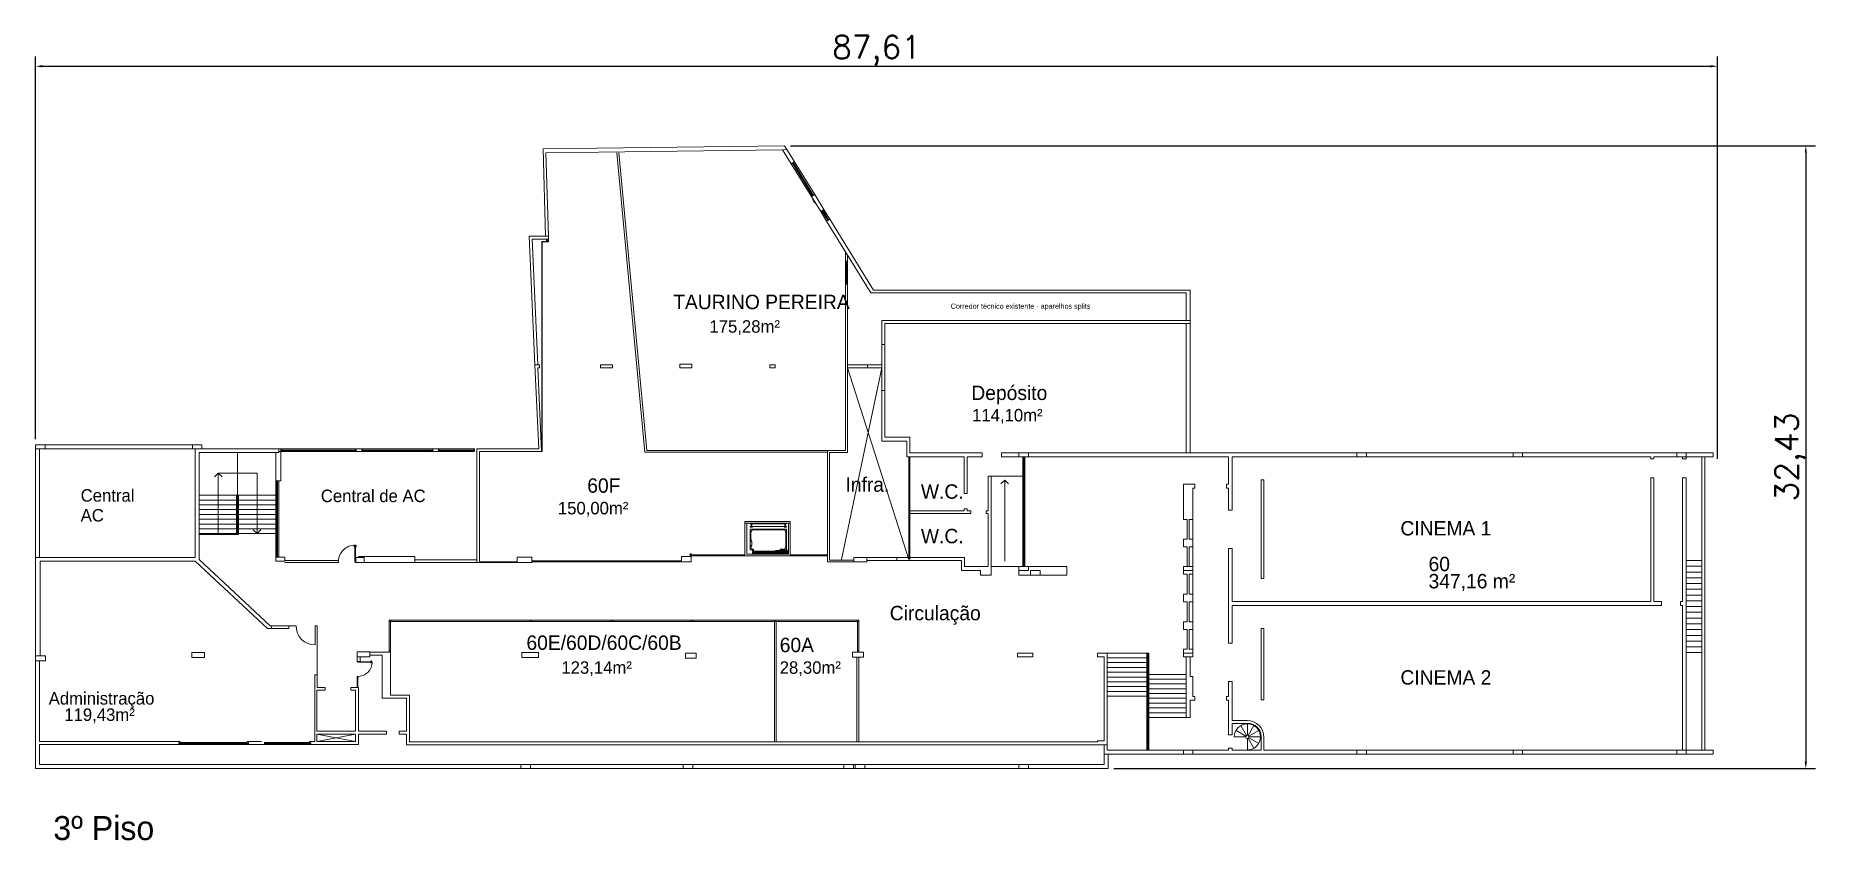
# Model space of a CAD drawing. Header units: metres. Extents: x 3139 to 3231.7, y 1756.4 to 1798.3.
import ezdxf

# ---------------------------------------------------------------- set-up
doc = ezdxf.new("R2010")
doc.units = ezdxf.units.M
for name, color, linetype in [('Aberturas', 7, 'Continuous'), ('PAREDES', 7, 'Continuous'), ('VAGAS', 253, 'Continuous')]:
    doc.layers.add(name, color=color, linetype=linetype)
doc.styles.add('PADRAO MK', font='')
doc.styles.add('ROMANS', font='romans', dxfattribs={"height": 0.16})
doc.styles.get("Standard").update_dxf_attribs({"font": 'arial.ttf'})
doc.styles.get('PADRAO MK').set_extended_font_data('AvantGarde Bk BT')
doc.dimstyles.new('Cota', dxfattribs={"dimtxt": 0.07, "dimasz": 0.08, "dimexe": 0.04, "dimexo": 0.04, "dimgap": 0.02, "dimtad": 1, "dimtxsty": 'Standard', "dimcen": 2.5, "dimclrd": 252, "dimclre": 252, "dimadec": 0, "dimazin": 0, "dimtfac": 1, "dimtmove": 0, "dimatfit": 3, "dimfxl": 1, "dimarcsym": 0})

msp = doc.modelspace()

# ---------------------------------------------------------------- texts
at = {"layer": 'PAREDES', "color": 253, "lineweight": 0, "style": 'PADRAO MK'}
for s, height, p in [('TAURINO PEREIRA', 0.75, (3172.208, 1784.067)), ('Corredor técnico existente - aparelhos splits', 0.27, (3186.666, 1784.084)), ('175,28m²', 0.65, (3174.098, 1782.84)), ('Depósito', 0.75, (3187.738, 1779.333)), ('114,10m²', 0.65, (3187.779, 1778.217)), ('Central ', 0.65, (3141.345, 1774.038)), ('Central de AC', 0.65, (3153.856, 1774.015)), ('60F', 0.75, (3167.732, 1774.503)), ('Infra.', 0.75, (3181.181, 1774.553)), ('W.C.', 0.75, (3185.111, 1774.19)), ('AC', 0.65, (3141.345, 1773.003)), ('150,00m²', 0.65, (3166.202, 1773.375)), ('W.C.', 0.75, (3185.111, 1771.871)), ('CINEMA 1', 0.75, (3210.089, 1772.277)), ('60', 0.75, (3211.554, 1770.416)), ('347,16 m²', 0.75, (3211.554, 1769.522)), ('Circulação', 0.75, (3183.49, 1767.859)), ('60E/60D/60C/60B', 0.75, (3164.564, 1766.317)), ('60A', 0.75, (3177.757, 1766.198)), ('123,14m²', 0.65, (3166.384, 1765.071)), ('28,30m²', 0.65, (3177.757, 1765.071)), ('CINEMA 2', 0.75, (3210.089, 1764.507)), ('Administração', 0.65, (3139.679, 1763.467)), ('119,43m²', 0.65, (3140.492, 1762.616)), ('3º Piso', 1.25, (3139.921, 1756.41))]:
    msp.add_text(s, height=height, dxfattribs=at).set_placement(p)

# ---------------------------------------------------------------- blocks, each defined once
blk = doc.blocks.new('*D8')
at = {"layer": 'DEFPOINTS', "color": 0, "transparency": 16777216}
for p in [(3226.606, 1796.718), (3138.997, 1776.993), (3226.606, 1775.974)]:
    blk.add_point(p, dxfattribs=at)
at = {"layer": 'VAGAS', "color": 1, "lineweight": -2, "transparency": 16777216}
for p, q in [((3138.997, 1777.293), (3138.997, 1797.218)), ((3139.347, 1796.718), (3226.256, 1796.718)), ((3226.606, 1776.274), (3226.606, 1797.218))]:
    blk.add_line(p, q, dxfattribs=at)
at = {"layer": 'VAGAS', "color": 1, "transparency": 16777216}
for points in [[(3139.347, 1796.777), (3139.347, 1796.66), (3138.997, 1796.718)], [(3226.256, 1796.777), (3226.256, 1796.66), (3226.606, 1796.718)]]:
    blk.add_solid(points, dxfattribs=at)
at = {"layer": 'VAGAS', "color": 7, "transparency": 16777216, "insert": (3182.801, 1797.533), "char_height": 0.16, "attachment_point": 5, "style": 'ROMANS'}
blk.add_mtext('{\\H7.5x;87,61}', dxfattribs=at)
blk = doc.blocks.new('_ArchTick')
at = {"color": 0, "linetype": 'ByBlock', "const_width": 0.15}
blk.add_lwpolyline([(-0.5, -0.5), (0.5, 0.5)], dxfattribs=at)
blk = doc.blocks.new('*D9')
at = {"layer": 'DEFPOINTS', "color": 0, "transparency": 16777216}
for p in [(3178.013, 1792.577), (3194.861, 1760.143), (3231.205, 1760.143)]:
    blk.add_point(p, dxfattribs=at)
at = {"layer": 'VAGAS', "color": 1, "lineweight": -2, "transparency": 16777216}
for p, q in [((3178.313, 1792.577), (3231.705, 1792.577)), ((3231.205, 1792.227), (3231.205, 1760.493)), ((3195.161, 1760.143), (3231.705, 1760.143))]:
    blk.add_line(p, q, dxfattribs=at)
at = {"layer": 'VAGAS', "color": 1, "transparency": 16777216}
for points in [[(3231.146, 1792.227), (3231.263, 1792.227), (3231.205, 1792.577)], [(3231.146, 1760.493), (3231.263, 1760.493), (3231.205, 1760.143)]]:
    blk.add_solid(points, dxfattribs=at)
at = {"layer": 'VAGAS', "color": 7, "transparency": 16777216, "insert": (3230.391, 1776.36), "char_height": 0.16, "attachment_point": 5, "rotation": 90, "style": 'ROMANS'}
blk.add_mtext('{\\H7.5x;32,43}', dxfattribs=at)
blk = doc.blocks.new('_Open90')
at = {"color": 0, "linetype": 'ByBlock', "lineweight": -2}
for p, q in [((0, 0), (-1, 0)), ((-0.5, 0.5), (0, 0)), ((0, 0), (-0.5, -0.5))]:
    blk.add_line(p, q, dxfattribs=at)
blk = doc.blocks.new('A$C0F515F80')
at = {"layer": 'Aberturas', "color": 8, "linetype": 'Continuous', "ltscale": 0.6}
for p, q in [((0.01, 0.07), (0.01, 0)), ((0.01, 0.07), (0.02, 0.07)), ((0.01, 0), (0.02, 0)), ((0.02, 0.07), (0.02, 0)), ((0.03, 0.05), (0.04, 0.05)), ((0.03, 0.02), (0.04, 0.02)), ((0.04, 0.06), (0.04, 0.01)), ((0.08, 0.06), (0.08, 0.01)), ((0.09, 0.05), (0.08, 0.05)), ((0.09, 0.02), (0.08, 0.02)), ((0.11, 0.07), (0.11, 0)), ((0.11, 0.07), (0.11, 0)), ((0.11, 0.07), (0.11, 0.07)), ((0.11, 0), (0.11, 0))]:
    blk.add_line(p, q, dxfattribs=at)
at = {"layer": 'Aberturas', "color": 8, "linetype": 'Continuous'}
for p, q in [((0.04, 0.06), (0.05, 0.06)), ((0.04, 0.01), (0.05, 0.01)), ((0.08, 0.06), (0.08, 0.06)), ((0.08, 0.01), (0.08, 0.01))]:
    blk.add_line(p, q, dxfattribs=at)
at = {"layer": 'Aberturas', "color": 8, "linetype": 'Continuous', "ltscale": 0.6}
for centre, radius, start, end in [((0.07, 0.03), 0.069, 150.261, 209.739), ((-0.01, 0.03), 0.0426, 306.1394, 53.8606), ((0.13, 0.03), 0.0426, 126.1394, 233.8606), ((0.05, 0.03), 0.069, 330.261, 29.739)]:
    blk.add_arc(centre, radius, start, end, dxfattribs=at)

# ---------------------------------------------------------------- dimensions: what is measured, and where the dimension line sits
at = {"layer": 'VAGAS', "color": 253}
dim = msp.add_linear_dim(base=(3226.606, 1796.718), p1=(3138.997, 1776.993), p2=(3226.606, 1775.974), text='{\\H7.5x;<>}', dimstyle='Cota', override={"dimtxt": 0.63, "dimasz": 0.35, "dimexe": 0.5, "dimexo": 0.3, "dimgap": 0.1, "dimtxsty": 'ROMANS', "dimblk1": 'ArchTick', "dimblk2": 'ArchTick', "dimclrd": 1, "dimclre": 1, "dimclrt": 7}, dxfattribs=at)
dim.commit()
dim.dimension.update_dxf_attribs({"geometry": '*D8', "text_midpoint": (3182.801, 1797.533)})
dim = msp.add_linear_dim(base=(3231.205, 1760.143), p1=(3178.013, 1792.577), p2=(3194.861, 1760.143), angle=270, text='{\\H7.5x;<>}', dimstyle='Cota', override={"dimtxt": 0.63, "dimasz": 0.35, "dimexe": 0.5, "dimexo": 0.3, "dimgap": 0.1, "dimtxsty": 'ROMANS', "dimblk1": 'ArchTick', "dimblk2": 'ArchTick', "dimclrd": 1, "dimclre": 1, "dimclrt": 7}, dxfattribs=at)
dim.commit()
dim.dimension.update_dxf_attribs({"geometry": '*D9', "text_midpoint": (3230.391, 1776.36)})

# ---------------------------------------------------------------- linework, layer by layer
at = {"layer": 'PAREDES', "color": 253, "lineweight": 0}
for p, q in [((3178.013, 1792.574), (3165.428, 1792.413)), ((3165.428, 1792.413), (3165.555, 1787.863)), ((3177.903, 1792.373), (3165.58, 1792.214)), ((3165.58, 1792.214), (3165.705, 1787.863)), ((3169.271, 1792.204), (3170.738, 1776.608)), ((3169.371, 1792.213), (3170.829, 1776.708)), ((3178.136, 1792.376), (3177.903, 1792.373)), ((3177.903, 1792.373), (3178.362, 1791.628)), ((3178.013, 1792.574), (3178.136, 1792.376)), ((3178.136, 1792.376), (3178.532, 1791.733)), ((3178.532, 1791.733), (3178.362, 1791.628)), ((3178.362, 1791.628), (3179.411, 1789.926)), ((3178.424, 1791.666), (3179.473, 1789.964)), ((3178.447, 1791.681), (3179.496, 1789.978)), ((3178.47, 1791.695), (3179.519, 1789.992)), ((3178.532, 1791.733), (3179.581, 1790.03)), ((3179.581, 1790.03), (3179.411, 1789.926)), ((3179.411, 1789.926), (3179.891, 1789.148)), ((3179.482, 1789.753), (3179.506, 1789.771)), ((3179.573, 1789.603), (3179.482, 1789.753)), ((3179.597, 1789.621), (3179.506, 1789.771)), ((3179.573, 1789.603), (3179.597, 1789.621)), ((3179.581, 1790.03), (3180.061, 1789.253)), ((3179.891, 1789.148), (3180.061, 1789.253)), ((3179.891, 1789.148), (3180.195, 1788.654)), ((3179.953, 1789.186), (3180.257, 1788.692)), ((3179.976, 1789.2), (3180.28, 1788.707)), ((3179.999, 1789.214), (3180.303, 1788.721)), ((3180.061, 1789.253), (3180.365, 1788.759)), ((3180.195, 1788.654), (3180.365, 1788.759)), ((3180.195, 1788.654), (3182.501, 1784.913)), ((3180.365, 1788.759), (3182.644, 1785.063)), ((3164.708, 1787.863), (3165.007, 1781.163)), ((3164.708, 1787.863), (3165.705, 1787.863)), ((3164.858, 1787.713), (3165.15, 1781.163)), ((3164.858, 1787.713), (3165.712, 1787.713)), ((3165.362, 1787.593), (3165.612, 1787.593)), ((3165.362, 1776.643), (3165.362, 1787.593)), ((3165.362, 1787.593), (3165.612, 1787.593)), ((3165.382, 1787.573), (3165.612, 1787.573)), ((3165.382, 1776.643), (3165.382, 1787.573)), ((3165.382, 1787.573), (3165.612, 1787.573)), ((3165.612, 1787.573), (3165.712, 1787.673)), ((3165.705, 1787.863), (3165.712, 1787.713)), ((3181.182, 1786.568), (3181.182, 1787.054)), ((3181.182, 1787.054), (3181.182, 1776.708)), ((3181.182, 1786.568), (3181.182, 1785.368)), ((3181.182, 1786.568), (3181.281, 1786.568)), ((3181.215, 1786.568), (3181.215, 1785.368)), ((3181.232, 1786.568), (3181.232, 1785.368)), ((3181.245, 1786.568), (3181.245, 1785.368)), ((3181.281, 1786.568), (3181.281, 1786.892)), ((3181.281, 1786.568), (3181.281, 1785.368)), ((3181.182, 1785.368), (3181.282, 1785.368)), ((3181.281, 1785.368), (3181.281, 1785.368)), ((3181.282, 1776.598), (3181.282, 1785.368)), ((3182.501, 1784.913), (3191.702, 1784.913)), ((3182.644, 1785.063), (3191.702, 1785.063)), ((3191.702, 1785.063), (3199.131, 1785.063)), ((3191.702, 1784.913), (3198.931, 1784.913)), ((3198.931, 1784.913), (3198.931, 1783.473)), ((3199.131, 1783.473), (3199.131, 1785.063)), ((3183.081, 1782.223), (3183.081, 1783.473)), ((3183.081, 1783.473), (3199.131, 1783.473)), ((3183.081, 1782.223), (3183.081, 1783.473)), ((3183.231, 1782.223), (3183.231, 1783.323)), ((3183.231, 1783.323), (3199.131, 1783.323)), ((3183.231, 1782.223), (3183.231, 1783.323)), ((3198.931, 1776.573), (3198.931, 1783.323)), ((3199.131, 1776.573), (3199.131, 1783.473)), ((3183.231, 1782.223), (3183.081, 1782.223)), ((3183.081, 1779.823), (3183.081, 1782.223)), ((3183.081, 1782.223), (3183.231, 1782.223)), ((3183.231, 1782.223), (3183.231, 1779.823)), ((3165.007, 1781.163), (3165.242, 1781.163)), ((3165.007, 1781.163), (3165.242, 1781.163)), ((3165.007, 1781.163), (3165.202, 1776.793)), ((3165.007, 1781.163), (3165.202, 1776.793)), ((3165.242, 1781.013), (3165.157, 1781.013)), ((3165.157, 1781.013), (3165.352, 1776.643)), ((3165.242, 1781.013), (3165.157, 1781.013)), ((3165.157, 1781.013), (3165.352, 1776.643)), ((3165.242, 1781.163), (3165.242, 1781.013)), ((3165.242, 1781.163), (3165.242, 1781.013)), ((3168.422, 1781.013), (3168.422, 1781.163)), ((3168.422, 1781.163), (3169.052, 1781.163)), ((3168.422, 1781.013), (3168.422, 1781.163)), ((3168.422, 1781.163), (3169.052, 1781.163)), ((3169.052, 1781.013), (3168.422, 1781.013)), ((3169.052, 1781.013), (3168.422, 1781.013)), ((3169.052, 1781.163), (3169.052, 1781.013)), ((3169.052, 1781.163), (3169.052, 1781.013)), ((3172.552, 1781.013), (3172.552, 1781.193)), ((3172.552, 1781.193), (3172.882, 1781.193)), ((3173.172, 1781.193), (3172.552, 1781.193)), ((3172.552, 1781.193), (3172.552, 1781.013)), ((3173.172, 1781.013), (3172.552, 1781.013)), ((3172.552, 1781.013), (3173.172, 1781.013)), ((3172.882, 1781.193), (3172.882, 1781.193)), ((3172.882, 1781.193), (3173.172, 1781.193)), ((3173.172, 1781.193), (3173.172, 1781.013)), ((3173.172, 1781.013), (3173.172, 1781.193)), ((3177.242, 1781.163), (3177.522, 1781.163)), ((3177.242, 1781.013), (3177.242, 1781.163)), ((3177.242, 1781.163), (3177.522, 1781.163)), ((3177.242, 1781.013), (3177.242, 1781.163)), ((3177.242, 1781.163), (3177.522, 1781.163)), ((3177.242, 1781.013), (3177.242, 1781.163)), ((3177.522, 1781.013), (3177.242, 1781.013)), ((3177.522, 1781.013), (3177.242, 1781.013)), ((3177.522, 1781.013), (3177.242, 1781.013)), ((3177.522, 1781.163), (3177.522, 1781.013)), ((3177.522, 1781.163), (3177.522, 1781.013)), ((3177.522, 1781.163), (3177.522, 1781.013)), ((3183.081, 1781.013), (3180.981, 1771.023)), ((3181.282, 1781.163), (3182.331, 1781.163)), ((3181.282, 1781.013), (3181.282, 1781.163)), ((3181.282, 1781.163), (3182.331, 1781.163)), ((3181.282, 1781.013), (3181.282, 1781.163)), ((3182.181, 1781.013), (3181.282, 1781.013)), ((3182.331, 1781.013), (3181.282, 1781.013)), ((3184.481, 1771.023), (3181.282, 1781.013)), ((3182.331, 1781.163), (3183.081, 1781.163)), ((3182.331, 1781.013), (3182.331, 1781.163)), ((3182.331, 1781.163), (3182.331, 1781.013)), ((3182.331, 1781.163), (3182.331, 1781.013)), ((3183.081, 1781.013), (3182.331, 1781.013)), ((3183.081, 1781.163), (3183.081, 1781.013)), ((3183.081, 1779.823), (3183.081, 1777.193)), ((3183.231, 1779.823), (3183.081, 1779.823)), ((3183.081, 1779.823), (3183.081, 1777.193)), ((3183.231, 1779.823), (3183.231, 1777.393)), ((3181.182, 1776.708), (3181.182, 1778.977)), ((3183.231, 1777.393), (3184.531, 1777.393)), ((3184.531, 1777.393), (3184.531, 1776.573)), ((3138.997, 1776.793), (3138.997, 1776.993)), ((3138.997, 1776.993), (3139.497, 1776.993)), ((3138.997, 1771.133), (3138.997, 1776.793)), ((3139.497, 1776.793), (3138.997, 1776.793)), ((3139.197, 1771.133), (3139.197, 1776.793)), ((3147.162, 1776.993), (3139.497, 1776.993)), ((3147.162, 1776.993), (3139.497, 1776.993)), ((3139.497, 1776.993), (3139.497, 1776.793)), ((3143.912, 1776.793), (3139.497, 1776.793)), ((3147.162, 1776.793), (3139.497, 1776.793)), ((3147.162, 1776.793), (3144.112, 1776.793)), ((3147.162, 1776.793), (3147.162, 1776.993)), ((3147.162, 1776.993), (3147.662, 1776.993)), ((3147.662, 1776.793), (3147.162, 1776.793)), ((3147.312, 1771.133), (3147.312, 1776.793)), ((3147.862, 1776.593), (3147.512, 1776.593)), ((3147.512, 1771.022), (3147.512, 1776.593)), ((3147.662, 1776.993), (3147.662, 1776.793)), ((3147.862, 1776.793), (3147.662, 1776.793)), ((3147.862, 1776.793), (3151.662, 1776.793)), ((3147.862, 1776.593), (3151.662, 1776.593)), ((3149.512, 1776.593), (3149.512, 1772.373)), ((3151.512, 1775.123), (3151.512, 1776.593)), ((3151.662, 1776.643), (3151.662, 1776.793)), ((3151.662, 1776.793), (3151.772, 1776.793)), ((3151.662, 1776.593), (3151.662, 1776.793)), ((3151.772, 1776.643), (3151.662, 1776.643)), ((3151.772, 1776.643), (3151.772, 1776.793)), ((3151.772, 1776.793), (3155.702, 1776.793)), ((3151.772, 1776.793), (3151.802, 1776.793)), ((3151.772, 1776.643), (3151.772, 1776.793)), ((3151.772, 1776.793), (3151.772, 1776.643)), ((3155.702, 1776.643), (3151.772, 1776.643)), ((3151.802, 1776.643), (3151.772, 1776.643)), ((3151.772, 1776.643), (3151.772, 1775.123)), ((3151.802, 1776.793), (3151.802, 1776.643)), ((3151.802, 1776.718), (3155.672, 1776.718)), ((3151.802, 1776.688), (3155.672, 1776.688)), ((3155.672, 1776.793), (3155.702, 1776.793)), ((3155.672, 1776.643), (3155.672, 1776.793)), ((3155.702, 1776.643), (3155.672, 1776.643)), ((3155.672, 1776.643), (3155.822, 1776.643)), ((3155.702, 1776.793), (3155.702, 1776.643)), ((3155.702, 1776.793), (3155.702, 1776.643)), ((3155.702, 1776.643), (3155.702, 1776.793)), ((3155.702, 1776.793), (3155.992, 1776.793)), ((3155.992, 1776.643), (3155.702, 1776.643)), ((3155.992, 1776.643), (3155.992, 1776.793)), ((3155.992, 1776.793), (3159.682, 1776.793)), ((3155.992, 1776.793), (3156.022, 1776.793)), ((3155.992, 1776.643), (3155.992, 1776.793)), ((3155.992, 1776.793), (3155.992, 1776.643)), ((3159.682, 1776.643), (3155.992, 1776.643)), ((3156.022, 1776.643), (3155.992, 1776.643)), ((3156.022, 1776.793), (3156.022, 1776.643)), ((3156.022, 1776.718), (3159.652, 1776.718)), ((3156.022, 1776.688), (3159.652, 1776.688)), ((3159.652, 1776.793), (3159.682, 1776.793)), ((3159.652, 1776.643), (3159.652, 1776.793)), ((3159.682, 1776.643), (3159.652, 1776.643)), ((3159.682, 1776.793), (3159.682, 1776.643)), ((3159.682, 1776.793), (3159.682, 1776.643)), ((3159.682, 1776.643), (3159.682, 1776.793)), ((3159.682, 1776.793), (3159.982, 1776.793)), ((3159.982, 1776.643), (3159.682, 1776.643)), ((3159.982, 1776.643), (3159.982, 1776.793)), ((3159.982, 1776.793), (3161.851, 1776.793)), ((3159.982, 1776.793), (3160.012, 1776.793)), ((3159.982, 1776.643), (3159.982, 1776.793)), ((3159.982, 1776.793), (3159.982, 1776.643)), ((3161.851, 1776.643), (3159.982, 1776.643)), ((3160.012, 1776.643), (3159.982, 1776.643)), ((3160.012, 1776.793), (3160.012, 1776.643)), ((3160.012, 1776.718), (3161.821, 1776.718)), ((3160.012, 1776.688), (3161.821, 1776.688)), ((3161.821, 1776.793), (3161.851, 1776.793)), ((3161.821, 1776.643), (3161.821, 1776.793)), ((3161.851, 1776.643), (3161.821, 1776.643)), ((3161.851, 1776.643), (3161.851, 1776.793)), ((3161.851, 1776.793), (3161.851, 1776.643)), ((3161.851, 1776.793), (3161.851, 1776.643)), ((3165.202, 1776.793), (3161.972, 1776.793)), ((3161.972, 1776.793), (3161.972, 1770.863)), ((3161.972, 1776.643), (3161.972, 1771.013)), ((3165.382, 1776.643), (3162.122, 1776.643)), ((3162.122, 1776.643), (3162.122, 1770.863)), ((3162.122, 1776.643), (3162.122, 1776.643)), ((3162.122, 1776.643), (3162.122, 1770.863)), ((3180.252, 1776.608), (3170.738, 1776.608)), ((3180.252, 1776.708), (3170.829, 1776.708)), ((3180.252, 1770.898), (3180.252, 1776.708)), ((3180.252, 1770.898), (3180.252, 1776.708)), ((3180.252, 1776.708), (3181.182, 1776.708)), ((3180.352, 1770.998), (3180.352, 1776.598)), ((3180.352, 1776.598), (3181.282, 1776.598)), ((3180.352, 1770.998), (3180.352, 1776.598)), ((3183.081, 1777.193), (3184.381, 1777.193)), ((3183.081, 1777.193), (3184.381, 1777.193)), ((3184.381, 1777.193), (3184.381, 1776.373)), ((3184.381, 1776.373), (3187.366, 1776.373)), ((3184.481, 1776.373), (3184.481, 1771.023)), ((3184.531, 1776.573), (3188.31, 1776.573)), ((3184.531, 1776.373), (3184.531, 1771.023)), ((3187.366, 1776.373), (3187.366, 1774.463)), ((3187.516, 1776.373), (3187.516, 1774.463)), ((3187.516, 1776.373), (3188.31, 1776.373)), ((3188.31, 1776.573), (3188.31, 1776.373)), ((3189.31, 1776.573), (3190.221, 1776.573)), ((3189.31, 1776.573), (3189.31, 1776.373)), ((3189.31, 1776.373), (3190.221, 1776.373)), ((3190.721, 1776.573), (3190.221, 1776.573)), ((3190.221, 1776.573), (3190.221, 1776.373)), ((3190.221, 1776.373), (3190.721, 1776.373)), ((3190.413, 1776.373), (3190.413, 1770.653)), ((3190.476, 1776.373), (3190.476, 1770.653)), ((3190.519, 1776.373), (3190.519, 1770.653)), ((3190.721, 1776.573), (3195.113, 1776.573)), ((3190.721, 1776.373), (3190.721, 1776.573)), ((3190.721, 1776.373), (3195.113, 1776.373)), ((3190.781, 1776.573), (3207.817, 1776.573)), ((3190.781, 1776.573), (3207.817, 1776.573)), ((3190.781, 1776.373), (3201.131, 1776.373)), ((3190.781, 1776.373), (3201.131, 1776.373)), ((3201.131, 1774.948), (3201.131, 1776.373)), ((3201.331, 1773.603), (3201.331, 1776.373)), ((3201.331, 1776.373), (3207.817, 1776.373)), ((3208.317, 1776.573), (3207.817, 1776.573)), ((3207.817, 1776.573), (3207.817, 1776.373)), ((3207.817, 1776.373), (3208.317, 1776.373)), ((3208.317, 1776.573), (3215.956, 1776.573)), ((3208.317, 1776.373), (3208.317, 1776.573)), ((3208.317, 1776.373), (3215.956, 1776.373)), ((3216.456, 1776.573), (3215.956, 1776.573)), ((3215.956, 1776.573), (3215.956, 1776.373)), ((3215.956, 1776.373), (3216.456, 1776.373)), ((3216.456, 1776.573), (3224.481, 1776.573)), ((3216.456, 1776.373), (3216.456, 1776.573)), ((3216.456, 1776.373), (3223.131, 1776.373)), ((3223.131, 1776.273), (3223.131, 1776.373)), ((3223.281, 1776.373), (3224.481, 1776.373)), ((3223.281, 1776.273), (3223.281, 1776.373)), ((3223.281, 1776.273), (3223.281, 1776.373)), ((3224.981, 1776.573), (3224.481, 1776.573)), ((3224.481, 1776.573), (3224.481, 1776.373)), ((3224.481, 1776.373), (3224.981, 1776.373)), ((3224.781, 1776.273), (3224.781, 1776.373)), ((3224.981, 1776.573), (3226.381, 1776.573)), ((3224.981, 1776.373), (3224.981, 1776.573)), ((3224.981, 1776.373), (3226.381, 1776.373)), ((3224.981, 1776.273), (3224.981, 1776.373)), ((3225.781, 1761.093), (3225.781, 1776.373)), ((3225.951, 1761.093), (3225.951, 1776.373)), ((3226.381, 1776.373), (3226.381, 1776.573)), ((3188.616, 1775.373), (3188.616, 1773.563)), ((3188.616, 1775.373), (3188.766, 1775.373)), ((3188.766, 1775.373), (3188.766, 1772.183)), ((3188.766, 1775.373), (3190.413, 1775.373)), ((3223.281, 1776.273), (3223.131, 1776.273)), ((3224.981, 1776.273), (3224.781, 1776.273)), ((3151.512, 1771.143), (3151.512, 1775.123)), ((3151.512, 1775.123), (3151.512, 1775.123)), ((3151.772, 1775.123), (3151.512, 1775.123)), ((3151.562, 1771.143), (3151.562, 1775.123)), ((3151.592, 1771.143), (3151.592, 1775.123)), ((3151.662, 1771.143), (3151.662, 1775.123)), ((3187.516, 1774.463), (3187.366, 1774.463)), ((3190.519, 1774.948), (3190.519, 1774.798)), ((3198.781, 1774.948), (3199.381, 1774.948)), ((3198.781, 1773.113), (3198.781, 1774.948)), ((3199.281, 1774.748), (3199.381, 1774.748)), ((3199.281, 1773.113), (3199.281, 1774.748)), ((3199.381, 1774.948), (3199.381, 1774.748)), ((3201.031, 1774.948), (3201.031, 1774.748)), ((3201.031, 1774.948), (3201.131, 1774.948)), ((3201.031, 1774.748), (3201.131, 1774.748)), ((3201.131, 1773.603), (3201.131, 1774.748)), ((3202.831, 1770.033), (3202.831, 1775.173)), ((3202.981, 1775.173), (3202.831, 1775.173)), ((3202.981, 1770.033), (3202.981, 1775.173)), ((3223.131, 1768.833), (3223.131, 1775.273)), ((3223.281, 1775.273), (3223.131, 1775.273)), ((3223.281, 1768.833), (3223.281, 1775.273)), ((3224.781, 1768.833), (3224.781, 1775.273)), ((3224.981, 1775.273), (3224.781, 1775.273)), ((3224.981, 1761.093), (3224.981, 1775.273)), ((3147.512, 1774.373), (3149.512, 1774.373)), ((3147.512, 1774.123), (3149.462, 1774.123)), ((3147.512, 1773.873), (3149.462, 1773.873)), ((3147.512, 1773.623), (3149.462, 1773.623)), ((3149.462, 1774.373), (3149.462, 1772.373)), ((3149.512, 1774.373), (3151.513, 1774.373)), ((3149.562, 1774.373), (3149.562, 1772.323)), ((3149.562, 1774.123), (3151.513, 1774.123)), ((3149.562, 1773.873), (3151.513, 1773.873)), ((3149.562, 1773.623), (3151.513, 1773.623)), ((3187.366, 1773.563), (3184.533, 1773.563)), ((3187.516, 1773.663), (3187.366, 1773.663)), ((3187.366, 1773.663), (3187.366, 1773.563)), ((3187.516, 1773.663), (3187.516, 1773.563)), ((3187.716, 1773.563), (3187.516, 1773.563)), ((3187.716, 1773.563), (3187.716, 1773.413)), ((3188.616, 1773.563), (3188.516, 1773.563)), ((3188.516, 1773.563), (3188.516, 1773.413)), ((3201.131, 1773.603), (3201.331, 1773.603)), ((3147.512, 1773.373), (3149.462, 1773.373)), ((3147.512, 1773.123), (3149.462, 1773.123)), ((3147.512, 1772.873), (3149.462, 1772.873)), ((3147.512, 1772.623), (3149.462, 1772.623)), ((3149.562, 1773.373), (3151.513, 1773.373)), ((3149.562, 1773.123), (3151.513, 1773.123)), ((3149.562, 1772.873), (3151.513, 1772.873)), ((3149.562, 1772.623), (3151.513, 1772.623)), ((3175.942, 1771.213), (3175.942, 1773.013)), ((3175.942, 1773.013), (3178.302, 1773.013)), ((3175.942, 1772.915), (3175.942, 1773.013)), ((3175.942, 1773.013), (3178.302, 1773.013)), ((3175.942, 1771.213), (3175.942, 1773.013)), ((3175.942, 1773.013), (3178.302, 1773.013)), ((3175.942, 1772.915), (3175.942, 1773.013)), ((3175.942, 1773.013), (3178.302, 1773.013)), ((3178.302, 1772.915), (3175.942, 1772.915)), ((3178.302, 1772.915), (3175.942, 1772.915)), ((3176.043, 1771.311), (3176.043, 1772.915)), ((3176.043, 1772.915), (3178.207, 1772.915)), ((3176.043, 1771.311), (3176.043, 1772.915)), ((3176.043, 1772.915), (3178.207, 1772.915)), ((3176.223, 1772.89), (3176.223, 1772.915)), ((3176.223, 1772.915), (3176.348, 1772.915)), ((3176.223, 1772.89), (3176.223, 1772.915)), ((3176.223, 1772.915), (3176.348, 1772.915)), ((3176.223, 1772.89), (3176.223, 1772.915)), ((3176.223, 1772.915), (3176.348, 1772.915)), ((3176.273, 1772.877), (3176.223, 1772.89)), ((3176.273, 1772.877), (3176.223, 1772.89)), ((3176.273, 1772.877), (3176.223, 1772.89)), ((3176.223, 1772.74), (3176.273, 1772.752)), ((3176.223, 1772.74), (3176.273, 1772.752)), ((3176.223, 1772.74), (3176.273, 1772.752)), ((3176.223, 1772.715), (3176.223, 1772.74)), ((3176.223, 1772.715), (3176.223, 1772.74)), ((3176.223, 1772.715), (3176.223, 1772.74)), ((3176.348, 1772.715), (3176.223, 1772.715)), ((3176.348, 1772.715), (3176.223, 1772.715)), ((3176.348, 1772.715), (3176.223, 1772.715)), ((3178.112, 1772.612), (3176.223, 1772.612)), ((3176.223, 1772.612), (3176.223, 1771.648)), ((3178.112, 1772.612), (3176.223, 1772.612)), ((3176.223, 1772.612), (3176.223, 1771.648)), ((3178.112, 1772.612), (3176.223, 1772.612)), ((3176.223, 1772.612), (3176.223, 1771.648)), ((3176.273, 1772.752), (3176.273, 1772.877)), ((3176.273, 1772.752), (3176.273, 1772.877)), ((3176.273, 1772.752), (3176.273, 1772.877)), ((3176.348, 1772.89), (3176.298, 1772.877)), ((3176.348, 1772.89), (3176.298, 1772.877)), ((3176.348, 1772.89), (3176.298, 1772.877)), ((3176.298, 1772.877), (3176.298, 1772.752)), ((3176.298, 1772.877), (3176.298, 1772.752)), ((3176.298, 1772.877), (3176.298, 1772.752)), ((3176.298, 1772.752), (3176.348, 1772.74)), ((3176.298, 1772.752), (3176.348, 1772.74)), ((3176.298, 1772.752), (3176.348, 1772.74)), ((3176.348, 1772.877), (3176.311, 1772.865)), ((3176.348, 1772.877), (3176.311, 1772.865)), ((3176.348, 1772.877), (3176.311, 1772.865)), ((3176.311, 1772.865), (3176.311, 1772.765)), ((3176.311, 1772.865), (3176.311, 1772.765)), ((3176.311, 1772.865), (3176.311, 1772.765)), ((3176.311, 1772.765), (3176.348, 1772.752)), ((3176.311, 1772.765), (3176.348, 1772.752)), ((3176.311, 1772.765), (3176.348, 1772.752)), ((3176.348, 1772.915), (3176.348, 1772.89)), ((3176.348, 1772.915), (3176.348, 1772.89)), ((3176.348, 1772.915), (3176.348, 1772.89)), ((3177.987, 1772.877), (3176.348, 1772.877)), ((3177.987, 1772.877), (3176.348, 1772.877)), ((3177.987, 1772.877), (3176.348, 1772.877)), ((3176.348, 1772.752), (3177.987, 1772.752)), ((3176.348, 1772.752), (3177.987, 1772.752)), ((3176.348, 1772.752), (3177.987, 1772.752)), ((3176.348, 1772.74), (3176.348, 1772.715)), ((3176.348, 1772.74), (3176.348, 1772.715)), ((3176.348, 1772.74), (3176.348, 1772.715)), ((3176.398, 1772.574), (3176.398, 1772.612)), ((3176.398, 1772.574), (3176.398, 1772.612)), ((3176.398, 1772.574), (3176.398, 1772.612)), ((3177.937, 1772.574), (3177.937, 1772.612)), ((3177.937, 1772.574), (3177.937, 1772.612)), ((3177.937, 1772.574), (3177.937, 1772.612)), ((3178.112, 1772.915), (3177.987, 1772.915)), ((3177.987, 1772.915), (3177.987, 1772.89)), ((3178.112, 1772.915), (3177.987, 1772.915)), ((3177.987, 1772.915), (3177.987, 1772.89)), ((3178.112, 1772.915), (3177.987, 1772.915)), ((3177.987, 1772.915), (3177.987, 1772.89)), ((3177.987, 1772.89), (3178.037, 1772.877)), ((3177.987, 1772.89), (3178.037, 1772.877)), ((3177.987, 1772.89), (3178.037, 1772.877)), ((3178.025, 1772.865), (3177.987, 1772.877)), ((3178.025, 1772.865), (3177.987, 1772.877)), ((3178.025, 1772.865), (3177.987, 1772.877)), ((3177.987, 1772.752), (3178.025, 1772.765)), ((3177.987, 1772.752), (3178.025, 1772.765)), ((3177.987, 1772.752), (3178.025, 1772.765)), ((3178.037, 1772.752), (3177.987, 1772.74)), ((3178.037, 1772.752), (3177.987, 1772.74)), ((3178.037, 1772.752), (3177.987, 1772.74)), ((3177.987, 1772.74), (3177.987, 1772.715)), ((3177.987, 1772.74), (3177.987, 1772.715)), ((3177.987, 1772.74), (3177.987, 1772.715)), ((3177.987, 1772.715), (3178.112, 1772.715)), ((3177.987, 1772.715), (3178.112, 1772.715)), ((3177.987, 1772.715), (3178.112, 1772.715)), ((3178.025, 1772.765), (3178.025, 1772.865)), ((3178.025, 1772.765), (3178.025, 1772.865)), ((3178.025, 1772.765), (3178.025, 1772.865)), ((3178.037, 1772.877), (3178.037, 1772.752)), ((3178.037, 1772.877), (3178.037, 1772.752)), ((3178.037, 1772.877), (3178.037, 1772.752)), ((3178.062, 1772.877), (3178.112, 1772.89)), ((3178.062, 1772.877), (3178.112, 1772.89)), ((3178.062, 1772.877), (3178.112, 1772.89)), ((3178.062, 1772.752), (3178.062, 1772.877)), ((3178.062, 1772.752), (3178.062, 1772.877)), ((3178.062, 1772.752), (3178.062, 1772.877)), ((3178.112, 1772.74), (3178.062, 1772.752)), ((3178.112, 1772.74), (3178.062, 1772.752)), ((3178.112, 1772.74), (3178.062, 1772.752)), ((3178.112, 1772.89), (3178.112, 1772.915)), ((3178.112, 1772.89), (3178.112, 1772.915)), ((3178.112, 1772.89), (3178.112, 1772.915)), ((3178.112, 1772.715), (3178.112, 1772.74)), ((3178.112, 1772.715), (3178.112, 1772.74)), ((3178.112, 1772.715), (3178.112, 1772.74)), ((3178.112, 1771.523), (3178.112, 1772.612)), ((3178.112, 1771.523), (3178.112, 1772.612)), ((3178.112, 1771.523), (3178.112, 1772.612)), ((3178.207, 1772.915), (3178.207, 1771.311)), ((3178.207, 1772.915), (3178.207, 1771.311)), ((3178.302, 1773.013), (3178.302, 1771.213)), ((3178.302, 1773.013), (3178.302, 1772.915)), ((3178.302, 1773.013), (3178.302, 1771.213)), ((3178.302, 1773.013), (3178.302, 1772.915)), ((3187.716, 1773.413), (3184.531, 1773.413)), ((3188.616, 1773.413), (3188.516, 1773.413)), ((3188.616, 1773.413), (3188.616, 1770.653)), ((3188.766, 1773.223), (3188.766, 1770.203)), ((3198.981, 1773.113), (3198.781, 1773.113)), ((3198.981, 1773.113), (3198.981, 1772.083)), ((3199.281, 1773.113), (3199.081, 1773.113)), ((3199.081, 1773.113), (3199.081, 1772.083)), ((3199.281, 1773.113), (3199.281, 1772.083)), ((3147.312, 1771.133), (3147.312, 1772.073)), ((3149.512, 1772.373), (3147.512, 1772.373)), ((3149.562, 1772.323), (3147.512, 1772.323)), ((3149.562, 1772.373), (3151.512, 1772.373)), ((3176.223, 1772.437), (3176.261, 1772.437)), ((3176.223, 1772.437), (3176.261, 1772.437)), ((3176.223, 1772.437), (3176.261, 1772.437)), ((3176.261, 1772.073), (3176.223, 1772.073)), ((3176.261, 1772.073), (3176.223, 1772.073)), ((3176.261, 1772.073), (3176.223, 1772.073)), ((3176.297, 1771.978), (3176.223, 1771.978)), ((3176.297, 1771.978), (3176.223, 1771.978)), ((3176.297, 1771.978), (3176.223, 1771.978)), ((3176.297, 1771.756), (3176.223, 1771.756)), ((3176.297, 1771.756), (3176.223, 1771.756)), ((3176.297, 1771.756), (3176.223, 1771.756)), ((3176.261, 1772.437), (3176.261, 1772.073)), ((3176.261, 1772.437), (3176.261, 1772.437)), ((3176.261, 1772.437), (3176.261, 1772.073)), ((3176.261, 1772.437), (3176.261, 1772.437)), ((3176.261, 1772.437), (3176.261, 1772.073)), ((3176.261, 1772.437), (3176.261, 1772.437)), ((3176.297, 1771.756), (3176.297, 1771.978)), ((3176.297, 1771.756), (3176.297, 1771.978)), ((3176.297, 1771.756), (3176.297, 1771.978)), ((3176.398, 1772.574), (3176.398, 1772.574)), ((3177.937, 1772.574), (3176.398, 1772.574)), ((3176.398, 1772.574), (3176.398, 1772.574)), ((3177.937, 1772.574), (3176.398, 1772.574)), ((3176.398, 1772.574), (3176.398, 1772.574)), ((3177.937, 1772.574), (3176.398, 1772.574)), ((3177.937, 1772.574), (3177.937, 1772.574)), ((3177.937, 1772.574), (3177.937, 1772.574)), ((3177.937, 1772.574), (3177.937, 1772.574)), ((3178.112, 1772.437), (3178.075, 1772.437)), ((3178.075, 1772.437), (3178.075, 1772.437)), ((3178.075, 1771.698), (3178.075, 1772.437)), ((3178.112, 1772.437), (3178.075, 1772.437)), ((3178.075, 1772.437), (3178.075, 1772.437)), ((3178.075, 1771.698), (3178.075, 1772.437)), ((3178.112, 1772.437), (3178.075, 1772.437)), ((3178.075, 1772.437), (3178.075, 1772.437)), ((3178.075, 1771.698), (3178.075, 1772.437)), ((3178.112, 1771.698), (3178.075, 1771.698)), ((3178.075, 1771.698), (3178.075, 1771.698)), ((3178.112, 1771.698), (3178.075, 1771.698)), ((3178.075, 1771.698), (3178.075, 1771.698)), ((3178.112, 1771.698), (3178.075, 1771.698)), ((3178.075, 1771.698), (3178.075, 1771.698)), ((3198.981, 1772.083), (3198.781, 1772.083)), ((3198.781, 1771.683), (3198.781, 1772.083)), ((3198.981, 1771.683), (3198.781, 1771.683)), ((3198.981, 1771.683), (3198.981, 1770.653)), ((3199.281, 1772.083), (3199.081, 1772.083)), ((3199.081, 1771.683), (3199.081, 1770.653)), ((3199.281, 1771.683), (3199.081, 1771.683)), ((3199.281, 1771.683), (3199.281, 1772.083)), ((3199.281, 1771.683), (3199.281, 1770.653)), ((3138.997, 1770.933), (3138.997, 1771.133)), ((3138.997, 1771.133), (3147.312, 1771.133)), ((3138.997, 1760.143), (3138.997, 1770.933)), ((3139.227, 1770.933), (3139.227, 1766.003)), ((3147.314, 1770.933), (3139.227, 1770.933)), ((3151.083, 1767.423), (3147.314, 1770.933)), ((3151.215, 1767.573), (3147.512, 1771.022)), ((3151.512, 1771.143), (3151.512, 1771.143)), ((3151.512, 1771.143), (3151.512, 1771.143)), ((3151.512, 1771.143), (3151.512, 1771.143)), ((3151.512, 1771.143), (3151.512, 1771.143)), ((3151.972, 1771.143), (3151.512, 1771.143)), ((3151.512, 1771.143), (3151.512, 1770.933)), ((3151.512, 1770.933), (3151.972, 1770.933)), ((3151.562, 1771.143), (3151.562, 1771.143)), ((3151.562, 1771.143), (3151.562, 1771.143)), ((3151.562, 1771.143), (3151.562, 1771.143)), ((3151.562, 1771.143), (3151.562, 1771.143)), ((3151.972, 1770.933), (3151.972, 1771.143)), ((3151.972, 1770.973), (3154.77, 1770.973)), ((3151.972, 1770.873), (3154.77, 1770.873)), ((3154.77, 1770.873), (3151.972, 1770.873)), ((3154.77, 1770.873), (3154.77, 1770.973)), ((3155.646, 1770.89), (3155.646, 1770.873)), ((3155.654, 1770.89), (3155.646, 1770.89)), ((3155.646, 1770.873), (3155.672, 1770.873)), ((3155.654, 1770.916), (3155.654, 1770.89)), ((3155.672, 1771.133), (3156.112, 1771.133)), ((3155.672, 1770.873), (3155.672, 1771.133)), ((3156.112, 1770.873), (3155.672, 1770.873)), ((3155.747, 1770.863), (3158.747, 1770.863)), ((3158.747, 1771.183), (3155.822, 1771.183)), ((3155.822, 1771.183), (3155.822, 1771.133)), ((3156.112, 1771.133), (3156.112, 1770.873)), ((3162.122, 1770.863), (3158.651, 1770.863)), ((3158.747, 1770.863), (3158.747, 1771.183)), ((3161.972, 1771.013), (3158.747, 1771.013)), ((3162.122, 1770.863), (3161.972, 1770.863)), ((3161.972, 1770.863), (3161.972, 1770.863)), ((3164.077, 1770.903), (3162.122, 1770.903)), ((3164.077, 1770.873), (3162.122, 1770.873)), ((3164.077, 1770.873), (3162.122, 1770.873)), ((3164.077, 1771.153), (3164.837, 1771.153)), ((3164.077, 1770.873), (3164.077, 1771.153)), ((3164.077, 1771.153), (3164.837, 1771.153)), ((3164.077, 1770.873), (3164.077, 1771.153)), ((3164.837, 1770.873), (3164.077, 1770.873)), ((3164.837, 1770.873), (3164.077, 1770.873)), ((3164.837, 1771.153), (3164.837, 1770.873)), ((3164.837, 1771.153), (3164.837, 1770.873)), ((3172.637, 1770.948), (3164.837, 1770.948)), ((3172.637, 1770.898), (3164.837, 1770.898)), ((3172.637, 1770.898), (3172.637, 1771.183)), ((3172.637, 1771.183), (3173.147, 1771.183)), ((3172.637, 1770.898), (3172.637, 1771.183)), ((3172.637, 1771.183), (3173.147, 1771.183)), ((3173.147, 1770.898), (3172.637, 1770.898)), ((3173.147, 1770.898), (3172.637, 1770.898)), ((3173.147, 1771.312), (3173.097, 1771.312)), ((3173.097, 1771.312), (3173.097, 1771.183)), ((3173.147, 1771.183), (3173.097, 1771.312)), ((3173.097, 1771.312), (3173.097, 1771.183)), ((3173.097, 1771.183), (3173.147, 1771.312)), ((3173.097, 1771.183), (3173.147, 1771.183)), ((3173.147, 1771.183), (3173.147, 1771.312)), ((3175.942, 1771.261), (3173.147, 1771.261)), ((3175.942, 1771.213), (3173.147, 1771.213)), ((3173.147, 1771.183), (3173.147, 1770.898)), ((3173.147, 1771.183), (3173.147, 1770.898)), ((3178.302, 1771.213), (3175.942, 1771.213)), ((3178.302, 1771.213), (3175.942, 1771.213)), ((3178.207, 1771.311), (3176.043, 1771.311)), ((3178.207, 1771.311), (3176.043, 1771.311)), ((3176.223, 1771.648), (3176.223, 1771.523)), ((3176.223, 1771.648), (3176.261, 1771.648)), ((3176.223, 1771.648), (3176.223, 1771.523)), ((3176.223, 1771.648), (3176.261, 1771.648)), ((3176.223, 1771.648), (3176.223, 1771.523)), ((3176.223, 1771.648), (3176.261, 1771.648)), ((3176.223, 1771.523), (3176.398, 1771.523)), ((3176.223, 1771.523), (3176.398, 1771.523)), ((3176.223, 1771.523), (3176.398, 1771.523)), ((3176.261, 1771.648), (3176.261, 1771.648)), ((3176.261, 1771.648), (3176.261, 1771.648)), ((3176.261, 1771.648), (3176.261, 1771.648)), ((3176.261, 1771.648), (3176.261, 1771.648)), ((3176.261, 1771.648), (3176.261, 1771.648)), ((3176.261, 1771.648), (3176.261, 1771.648)), ((3176.348, 1771.561), (3176.398, 1771.561)), ((3176.348, 1771.561), (3176.398, 1771.561)), ((3176.348, 1771.561), (3176.398, 1771.561)), ((3176.348, 1771.423), (3176.348, 1771.523)), ((3176.348, 1771.523), (3176.398, 1771.523)), ((3176.348, 1771.423), (3176.348, 1771.523)), ((3176.348, 1771.523), (3176.398, 1771.523)), ((3176.348, 1771.423), (3176.348, 1771.523)), ((3176.348, 1771.523), (3176.398, 1771.523)), ((3176.398, 1771.423), (3176.348, 1771.423)), ((3176.398, 1771.423), (3176.348, 1771.423)), ((3176.398, 1771.423), (3176.348, 1771.423)), ((3176.348, 1771.311), (3176.348, 1771.398)), ((3176.348, 1771.398), (3176.398, 1771.398)), ((3176.348, 1771.311), (3176.348, 1771.398)), ((3176.348, 1771.398), (3176.398, 1771.398)), ((3176.348, 1771.311), (3176.348, 1771.398)), ((3176.348, 1771.398), (3176.398, 1771.398)), ((3176.398, 1771.311), (3176.348, 1771.311)), ((3176.348, 1771.311), (3176.348, 1771.311)), ((3176.348, 1771.311), (3176.348, 1771.311)), ((3176.398, 1771.311), (3176.348, 1771.311)), ((3176.348, 1771.311), (3176.348, 1771.311)), ((3176.348, 1771.311), (3176.348, 1771.311)), ((3176.398, 1771.311), (3176.348, 1771.311)), ((3176.348, 1771.311), (3176.348, 1771.311)), ((3176.348, 1771.311), (3176.348, 1771.311)), ((3176.398, 1771.523), (3176.398, 1771.561)), ((3176.398, 1771.523), (3176.398, 1771.561)), ((3176.398, 1771.523), (3176.398, 1771.561)), ((3176.398, 1771.523), (3176.398, 1771.423)), ((3176.398, 1771.523), (3176.398, 1771.423)), ((3176.398, 1771.523), (3176.398, 1771.423)), ((3177.555, 1771.461), (3176.398, 1771.461)), ((3176.398, 1771.461), (3176.398, 1771.423)), ((3177.555, 1771.461), (3176.398, 1771.461)), ((3176.398, 1771.461), (3176.398, 1771.423)), ((3177.555, 1771.461), (3176.398, 1771.461)), ((3176.398, 1771.461), (3176.398, 1771.423)), ((3176.398, 1771.423), (3178.187, 1771.423)), ((3176.398, 1771.423), (3177.555, 1771.423)), ((3176.398, 1771.423), (3178.187, 1771.423)), ((3176.398, 1771.423), (3177.555, 1771.423)), ((3176.398, 1771.423), (3178.187, 1771.423)), ((3176.398, 1771.423), (3177.555, 1771.423)), ((3176.398, 1771.398), (3178.187, 1771.398)), ((3176.398, 1771.398), (3176.398, 1771.311)), ((3176.398, 1771.398), (3177.555, 1771.398)), ((3176.398, 1771.361), (3176.398, 1771.398)), ((3176.398, 1771.398), (3178.187, 1771.398)), ((3176.398, 1771.398), (3176.398, 1771.311)), ((3176.398, 1771.398), (3177.555, 1771.398)), ((3176.398, 1771.361), (3176.398, 1771.398)), ((3176.398, 1771.398), (3178.187, 1771.398)), ((3176.398, 1771.398), (3176.398, 1771.311)), ((3176.398, 1771.398), (3177.555, 1771.398)), ((3176.398, 1771.361), (3176.398, 1771.398)), ((3177.555, 1771.361), (3176.398, 1771.361)), ((3177.555, 1771.361), (3176.398, 1771.361)), ((3177.555, 1771.361), (3176.398, 1771.361)), ((3176.398, 1771.311), (3176.398, 1771.311)), ((3176.398, 1771.311), (3176.398, 1771.311)), ((3176.398, 1771.311), (3176.398, 1771.311)), ((3177.812, 1771.498), (3177.53, 1771.498)), ((3177.53, 1771.498), (3177.53, 1771.461)), ((3177.812, 1771.498), (3177.53, 1771.498)), ((3177.53, 1771.498), (3177.53, 1771.461)), ((3177.812, 1771.498), (3177.53, 1771.498)), ((3177.53, 1771.498), (3177.53, 1771.461)), ((3177.53, 1771.461), (3177.812, 1771.461)), ((3177.53, 1771.461), (3177.812, 1771.461)), ((3177.53, 1771.461), (3177.812, 1771.461)), ((3177.53, 1771.361), (3177.812, 1771.361)), ((3177.53, 1771.323), (3177.53, 1771.361)), ((3177.53, 1771.361), (3177.812, 1771.361)), ((3177.53, 1771.323), (3177.53, 1771.361)), ((3177.53, 1771.361), (3177.812, 1771.361)), ((3177.53, 1771.323), (3177.53, 1771.361)), ((3177.812, 1771.323), (3177.53, 1771.323)), ((3177.812, 1771.323), (3177.53, 1771.323)), ((3177.812, 1771.323), (3177.53, 1771.323)), ((3177.555, 1771.423), (3177.555, 1771.461)), ((3177.555, 1771.423), (3177.555, 1771.461)), ((3177.555, 1771.423), (3177.555, 1771.461)), ((3177.555, 1771.442), (3178.187, 1771.442)), ((3177.555, 1771.442), (3178.187, 1771.442)), ((3177.555, 1771.442), (3178.187, 1771.442)), ((3177.555, 1771.398), (3177.555, 1771.361)), ((3177.555, 1771.398), (3177.555, 1771.361)), ((3177.555, 1771.398), (3177.555, 1771.361)), ((3177.555, 1771.38), (3178.187, 1771.38)), ((3177.555, 1771.38), (3178.187, 1771.38)), ((3177.555, 1771.38), (3178.187, 1771.38)), ((3177.787, 1771.511), (3177.787, 1771.561)), ((3177.787, 1771.561), (3177.937, 1771.561)), ((3177.787, 1771.511), (3177.787, 1771.561)), ((3177.787, 1771.561), (3177.937, 1771.561)), ((3177.787, 1771.511), (3177.787, 1771.561)), ((3177.787, 1771.561), (3177.937, 1771.561)), ((3177.812, 1771.511), (3177.787, 1771.511)), ((3177.812, 1771.511), (3177.787, 1771.511)), ((3177.812, 1771.511), (3177.787, 1771.511)), ((3177.812, 1771.511), (3177.812, 1771.523)), ((3177.812, 1771.523), (3178.112, 1771.523)), ((3177.812, 1771.511), (3177.812, 1771.523)), ((3177.812, 1771.523), (3178.112, 1771.523)), ((3177.812, 1771.511), (3177.812, 1771.523)), ((3177.812, 1771.523), (3178.112, 1771.523)), ((3177.812, 1771.461), (3177.812, 1771.498)), ((3177.812, 1771.461), (3177.812, 1771.498)), ((3177.812, 1771.461), (3177.812, 1771.498)), ((3177.812, 1771.48), (3178.187, 1771.48)), ((3177.812, 1771.48), (3178.187, 1771.48)), ((3177.812, 1771.48), (3178.187, 1771.48)), ((3177.812, 1771.361), (3177.812, 1771.323)), ((3177.812, 1771.361), (3177.812, 1771.323)), ((3177.812, 1771.361), (3177.812, 1771.323)), ((3177.812, 1771.342), (3178.187, 1771.342)), ((3177.812, 1771.342), (3178.187, 1771.342)), ((3177.812, 1771.342), (3178.187, 1771.342)), ((3177.937, 1771.561), (3177.937, 1771.561)), ((3177.937, 1771.561), (3177.937, 1771.523)), ((3177.937, 1771.561), (3177.937, 1771.561)), ((3177.937, 1771.561), (3177.937, 1771.523)), ((3177.937, 1771.561), (3177.937, 1771.561)), ((3177.937, 1771.561), (3177.937, 1771.523)), ((3178.187, 1771.423), (3178.187, 1771.523)), ((3178.187, 1771.523), (3178.207, 1771.523)), ((3178.187, 1771.423), (3178.187, 1771.523)), ((3178.187, 1771.523), (3178.207, 1771.523)), ((3178.187, 1771.423), (3178.187, 1771.523)), ((3178.187, 1771.523), (3178.207, 1771.523)), ((3178.207, 1771.423), (3178.187, 1771.423)), ((3178.207, 1771.423), (3178.187, 1771.423)), ((3178.207, 1771.423), (3178.187, 1771.423)), ((3178.187, 1771.398), (3178.187, 1771.311)), ((3178.207, 1771.398), (3178.187, 1771.398)), ((3178.187, 1771.398), (3178.187, 1771.311)), ((3178.207, 1771.398), (3178.187, 1771.398)), ((3178.187, 1771.398), (3178.187, 1771.311)), ((3178.207, 1771.398), (3178.187, 1771.398)), ((3178.187, 1771.311), (3178.207, 1771.311)), ((3178.187, 1771.311), (3178.207, 1771.311)), ((3178.187, 1771.311), (3178.207, 1771.311)), ((3178.207, 1771.523), (3178.207, 1771.423)), ((3178.207, 1771.523), (3178.207, 1771.423)), ((3178.207, 1771.523), (3178.207, 1771.423)), ((3178.207, 1771.311), (3178.207, 1771.398)), ((3178.207, 1771.311), (3178.207, 1771.398)), ((3178.207, 1771.311), (3178.207, 1771.398)), ((3178.302, 1771.263), (3180.252, 1771.263)), ((3178.302, 1771.213), (3180.252, 1771.213)), ((3178.302, 1771.213), (3180.252, 1771.213)), ((3181.611, 1770.898), (3180.252, 1770.898)), ((3181.611, 1770.998), (3180.352, 1770.998)), ((3181.611, 1770.898), (3181.611, 1771.127)), ((3181.611, 1771.127), (3182.291, 1771.127)), ((3182.291, 1770.898), (3181.611, 1770.898)), ((3182.291, 1771.127), (3182.291, 1770.898)), ((3182.291, 1770.977), (3182.291, 1771.127)), ((3182.291, 1771.127), (3183.851, 1771.127)), ((3183.851, 1770.977), (3182.291, 1770.977)), ((3183.851, 1770.977), (3183.851, 1771.127)), ((3183.851, 1771.127), (3186.568, 1771.127)), ((3183.851, 1770.977), (3183.851, 1771.127)), ((3183.851, 1770.977), (3183.851, 1771.127)), ((3183.851, 1771.127), (3187.381, 1771.127)), ((3183.851, 1771.127), (3183.851, 1770.977)), ((3186.568, 1770.977), (3183.851, 1770.977)), ((3187.231, 1770.977), (3183.851, 1770.977)), ((3187.231, 1770.453), (3187.231, 1770.977)), ((3187.381, 1770.653), (3187.381, 1771.127)), ((3201.131, 1771.603), (3201.131, 1766.662)), ((3201.131, 1771.603), (3201.331, 1771.603)), ((3201.331, 1771.603), (3201.331, 1768.833)), ((3224.981, 1770.973), (3225.781, 1770.973)), ((3225.781, 1766.173), (3225.781, 1770.973)), ((3225.951, 1771.258), (3225.951, 1771.328)), ((3188.216, 1770.453), (3187.231, 1770.453)), ((3188.616, 1770.653), (3187.381, 1770.653)), ((3188.216, 1770.453), (3188.216, 1770.203)), ((3188.766, 1770.203), (3188.216, 1770.203)), ((3190.221, 1770.653), (3188.766, 1770.653)), ((3190.721, 1770.653), (3190.221, 1770.653)), ((3190.221, 1770.653), (3190.221, 1770.453)), ((3190.221, 1770.453), (3190.221, 1770.203)), ((3190.221, 1770.453), (3190.721, 1770.453)), ((3190.821, 1770.203), (3190.221, 1770.203)), ((3190.721, 1770.653), (3192.719, 1770.653)), ((3190.721, 1770.453), (3190.721, 1770.653)), ((3190.821, 1770.456), (3190.821, 1770.203)), ((3190.821, 1770.456), (3191.321, 1770.456)), ((3191.321, 1770.203), (3190.821, 1770.203)), ((3191.321, 1770.456), (3191.321, 1770.203)), ((3192.719, 1770.203), (3191.321, 1770.203)), ((3192.719, 1770.653), (3192.719, 1770.203)), ((3199.281, 1770.653), (3198.781, 1770.653)), ((3198.781, 1770.653), (3198.781, 1770.453)), ((3198.781, 1770.453), (3198.781, 1770.253)), ((3198.781, 1770.453), (3199.281, 1770.453)), ((3198.781, 1770.253), (3198.981, 1770.253)), ((3198.981, 1770.253), (3198.981, 1769.213)), ((3199.081, 1770.253), (3199.281, 1770.253)), ((3199.081, 1770.253), (3199.081, 1769.213)), ((3199.281, 1770.453), (3199.281, 1770.653)), ((3199.281, 1770.453), (3199.281, 1770.253)), ((3199.281, 1770.253), (3199.281, 1769.213)), ((3202.981, 1770.033), (3202.831, 1770.033)), ((3224.981, 1770.673), (3225.781, 1770.673)), ((3224.981, 1770.373), (3225.781, 1770.373)), ((3224.981, 1770.073), (3225.781, 1770.073)), ((3198.781, 1769.213), (3198.781, 1768.813)), ((3198.981, 1769.213), (3198.781, 1769.213)), ((3199.281, 1769.213), (3199.081, 1769.213)), ((3199.281, 1769.213), (3199.281, 1768.813)), ((3224.981, 1769.773), (3225.781, 1769.773)), ((3224.981, 1769.473), (3225.781, 1769.473)), ((3224.981, 1769.173), (3225.781, 1769.173)), ((3224.981, 1768.873), (3225.781, 1768.873)), ((3198.981, 1768.813), (3198.781, 1768.813)), ((3198.981, 1768.813), (3198.981, 1767.783)), ((3199.081, 1768.813), (3199.081, 1767.783)), ((3199.281, 1768.813), (3199.081, 1768.813)), ((3199.281, 1768.813), (3199.281, 1767.783)), ((3201.331, 1768.833), (3223.131, 1768.833)), ((3201.331, 1768.633), (3223.681, 1768.633)), ((3201.331, 1768.633), (3201.331, 1766.662)), ((3223.281, 1768.833), (3223.681, 1768.833)), ((3223.681, 1768.833), (3223.681, 1768.633)), ((3224.681, 1768.833), (3224.681, 1768.633)), ((3224.681, 1768.833), (3224.781, 1768.833)), ((3224.681, 1768.633), (3224.781, 1768.633)), ((3224.781, 1761.093), (3224.781, 1768.633)), ((3224.981, 1768.573), (3225.781, 1768.573)), ((3224.981, 1768.273), (3225.781, 1768.273)), ((3224.981, 1767.973), (3225.781, 1767.973)), ((3225.951, 1768.718), (3225.951, 1768.788)), ((3152.037, 1767.423), (3151.083, 1767.423)), ((3152.187, 1767.573), (3151.215, 1767.573)), ((3151.287, 1767.423), (3151.287, 1767.573)), ((3152.037, 1767.423), (3152.187, 1767.423)), ((3152.187, 1767.573), (3152.563, 1767.573)), ((3152.187, 1767.573), (3152.187, 1767.423)), ((3153.563, 1767.573), (3153.657, 1767.573)), ((3153.563, 1767.573), (3153.563, 1766.573)), ((3153.657, 1765.023), (3153.657, 1767.573)), ((3157.407, 1767.773), (3157.407, 1767.863)), ((3157.407, 1767.863), (3157.477, 1767.863)), ((3157.407, 1767.773), (3157.407, 1767.863)), ((3157.407, 1767.863), (3157.477, 1767.863)), ((3157.407, 1766.283), (3157.407, 1767.773)), ((3157.477, 1767.773), (3157.407, 1767.773)), ((3157.477, 1767.773), (3157.407, 1767.773)), ((3157.477, 1767.863), (3168.997, 1767.863)), ((3157.477, 1767.773), (3157.477, 1767.863)), ((3157.477, 1767.773), (3157.477, 1767.863)), ((3157.477, 1766.193), (3157.477, 1767.813)), ((3157.477, 1767.793), (3168.997, 1767.793)), ((3164.763, 1767.863), (3164.853, 1767.863)), ((3164.763, 1767.793), (3164.763, 1767.863)), ((3164.853, 1767.793), (3164.763, 1767.793)), ((3164.853, 1767.863), (3164.853, 1767.793)), ((3168.997, 1767.863), (3169.087, 1767.863)), ((3168.997, 1767.793), (3168.997, 1767.863)), ((3169.087, 1767.793), (3168.997, 1767.793)), ((3169.087, 1767.863), (3177.479, 1767.863)), ((3169.087, 1767.863), (3173.119, 1767.863)), ((3169.087, 1767.863), (3169.087, 1767.793)), ((3169.087, 1767.793), (3177.479, 1767.793)), ((3173.119, 1767.863), (3173.209, 1767.863)), ((3173.119, 1767.793), (3173.119, 1767.863)), ((3173.209, 1767.793), (3173.119, 1767.793)), ((3173.209, 1767.863), (3173.209, 1767.793)), ((3177.479, 1767.863), (3177.569, 1767.863)), ((3177.479, 1767.793), (3177.479, 1767.863)), ((3177.479, 1767.793), (3177.479, 1761.523)), ((3177.569, 1767.793), (3177.479, 1767.793)), ((3177.569, 1767.863), (3181.816, 1767.863)), ((3177.569, 1767.793), (3177.569, 1767.863)), ((3177.569, 1767.863), (3177.569, 1767.793)), ((3177.569, 1767.793), (3177.569, 1761.523)), ((3177.569, 1767.793), (3181.816, 1767.793)), ((3181.816, 1767.863), (3181.816, 1767.773)), ((3181.816, 1767.863), (3181.886, 1767.863)), ((3181.816, 1766.198), (3181.816, 1767.793)), ((3181.886, 1767.773), (3181.816, 1767.773)), ((3181.886, 1766.198), (3181.886, 1767.863)), ((3181.886, 1767.863), (3181.886, 1767.773)), ((3198.781, 1767.783), (3198.781, 1767.383)), ((3198.981, 1767.783), (3198.781, 1767.783)), ((3198.981, 1767.383), (3198.781, 1767.383)), ((3198.981, 1767.383), (3198.981, 1766.353)), ((3199.281, 1767.783), (3199.081, 1767.783)), ((3199.281, 1767.383), (3199.081, 1767.383)), ((3199.081, 1767.383), (3199.081, 1766.353)), ((3199.281, 1767.783), (3199.281, 1767.383)), ((3199.281, 1767.383), (3199.281, 1766.353)), ((3202.981, 1767.433), (3202.831, 1767.433)), ((3202.831, 1767.433), (3202.831, 1763.708)), ((3202.981, 1767.433), (3202.981, 1763.708)), ((3224.981, 1767.673), (3225.781, 1767.673)), ((3224.981, 1767.373), (3225.781, 1767.373)), ((3224.981, 1767.073), (3225.781, 1767.073)), ((3147.137, 1766.173), (3147.797, 1766.173)), ((3147.137, 1765.913), (3147.137, 1766.173)), ((3147.797, 1766.173), (3147.797, 1765.913)), ((3155.747, 1766.223), (3156.407, 1766.223)), ((3155.747, 1765.963), (3155.747, 1766.223)), ((3155.747, 1766.223), (3156.407, 1766.223)), ((3155.747, 1765.963), (3155.747, 1766.223)), ((3156.407, 1766.223), (3156.407, 1765.963)), ((3156.407, 1766.223), (3156.407, 1765.963)), ((3157.479, 1766.193), (3156.407, 1766.193)), ((3157.327, 1766.193), (3156.927, 1766.193)), ((3157.407, 1766.193), (3157.407, 1766.283)), ((3157.407, 1766.283), (3157.477, 1766.283)), ((3157.407, 1766.193), (3157.407, 1766.283)), ((3157.407, 1766.283), (3157.477, 1766.283)), ((3157.407, 1766.193), (3157.407, 1766.283)), ((3157.407, 1766.283), (3157.477, 1766.283)), ((3157.477, 1766.193), (3157.407, 1766.193)), ((3157.477, 1766.193), (3157.407, 1766.193)), ((3157.477, 1766.193), (3157.407, 1766.193)), ((3157.477, 1766.193), (3157.477, 1766.283)), ((3157.477, 1766.193), (3157.477, 1766.283)), ((3157.477, 1766.193), (3157.477, 1766.283)), ((3157.479, 1763.953), (3157.479, 1766.193)), ((3164.328, 1766.183), (3165.188, 1766.183)), ((3164.328, 1765.923), (3164.328, 1766.183)), ((3165.188, 1766.183), (3165.188, 1765.923)), ((3172.848, 1766.143), (3173.408, 1766.143)), ((3172.848, 1765.893), (3172.848, 1766.143)), ((3173.408, 1766.143), (3173.408, 1765.893)), ((3181.551, 1766.198), (3182.121, 1766.198)), ((3181.551, 1765.943), (3181.551, 1766.198)), ((3181.551, 1766.198), (3182.121, 1766.198)), ((3181.551, 1765.943), (3181.551, 1766.198)), ((3181.551, 1766.198), (3182.121, 1766.198)), ((3181.551, 1765.943), (3181.551, 1766.198)), ((3181.816, 1766.288), (3181.816, 1766.198)), ((3181.816, 1766.288), (3181.886, 1766.288)), ((3181.886, 1766.198), (3181.816, 1766.198)), ((3181.886, 1766.288), (3181.886, 1766.198)), ((3182.121, 1766.198), (3182.121, 1765.943)), ((3182.121, 1766.198), (3182.121, 1765.943)), ((3182.121, 1766.198), (3182.121, 1765.943)), ((3190.141, 1766.153), (3190.941, 1766.153)), ((3190.141, 1765.948), (3190.141, 1766.153)), ((3190.941, 1766.153), (3190.941, 1765.948)), ((3194.311, 1766.153), (3194.811, 1766.153)), ((3194.311, 1766.153), (3194.311, 1765.948)), ((3194.811, 1761.353), (3194.811, 1766.153)), ((3196.981, 1766.153), (3194.811, 1766.153)), ((3196.881, 1761.093), (3196.881, 1766.153)), ((3196.931, 1761.093), (3196.931, 1766.153)), ((3196.981, 1761.093), (3196.981, 1766.153)), ((3198.981, 1766.353), (3198.781, 1766.353)), ((3198.781, 1766.153), (3198.781, 1766.353)), ((3199.281, 1766.153), (3198.781, 1766.153)), ((3198.781, 1766.153), (3198.781, 1765.953)), ((3199.281, 1766.353), (3199.081, 1766.353)), ((3199.281, 1766.153), (3199.281, 1766.353)), ((3199.281, 1765.953), (3199.281, 1766.153)), ((3201.131, 1766.662), (3201.331, 1766.662)), ((3224.981, 1766.773), (3225.781, 1766.773)), ((3224.981, 1766.473), (3225.781, 1766.473)), ((3224.981, 1766.173), (3225.781, 1766.173)), ((3225.951, 1766.178), (3225.951, 1766.248)), ((3138.997, 1766.003), (3139.517, 1766.003)), ((3138.997, 1765.743), (3138.997, 1766.003)), ((3139.517, 1765.743), (3138.997, 1765.743)), ((3139.167, 1765.743), (3139.517, 1765.743)), ((3139.197, 1761.543), (3139.197, 1765.743)), ((3139.517, 1766.003), (3139.517, 1765.743)), ((3147.797, 1765.913), (3147.137, 1765.913)), ((3155.747, 1765.968), (3155.747, 1765.713)), ((3156.407, 1765.963), (3155.747, 1765.963)), ((3156.407, 1765.963), (3155.747, 1765.963)), ((3155.747, 1765.713), (3155.897, 1765.713)), ((3155.747, 1765.69), (3155.747, 1765.713)), ((3155.762, 1765.69), (3155.747, 1765.69)), ((3155.784, 1765.698), (3155.762, 1765.698)), ((3155.762, 1765.698), (3155.762, 1765.69)), ((3155.897, 1765.713), (3155.897, 1765.963)), ((3156.407, 1766.043), (3157.047, 1766.043)), ((3157.047, 1766.043), (3157.047, 1763.803)), ((3165.188, 1765.923), (3164.328, 1765.923)), ((3173.408, 1765.893), (3172.848, 1765.893)), ((3182.121, 1765.943), (3181.551, 1765.943)), ((3182.121, 1765.943), (3181.551, 1765.943)), ((3182.121, 1765.943), (3181.551, 1765.943)), ((3181.776, 1765.943), (3181.776, 1761.523)), ((3181.876, 1765.943), (3181.876, 1761.523)), ((3190.941, 1765.948), (3190.141, 1765.948)), ((3194.311, 1765.948), (3194.661, 1765.948)), ((3194.661, 1761.578), (3194.661, 1765.948)), ((3196.931, 1765.903), (3194.811, 1765.903)), ((3196.931, 1765.653), (3194.811, 1765.653)), ((3194.811, 1765.403), (3196.931, 1765.403)), ((3198.781, 1765.953), (3199.281, 1765.953)), ((3198.931, 1765.953), (3198.931, 1762.793)), ((3199.131, 1765.953), (3199.131, 1764.923)), ((3153.657, 1765.023), (3153.547, 1765.023)), ((3153.547, 1765.023), (3153.547, 1761.543)), ((3153.657, 1764.363), (3153.657, 1765.023)), ((3154.076, 1764.363), (3153.657, 1764.363)), ((3154.076, 1764.213), (3154.076, 1764.363)), ((3155.812, 1764.363), (3155.411, 1764.363)), ((3155.411, 1764.363), (3155.411, 1764.213)), ((3155.747, 1764.933), (3155.747, 1764.363)), ((3155.784, 1764.933), (3155.747, 1764.933)), ((3155.747, 1764.363), (3155.784, 1764.363)), ((3155.784, 1764.363), (3155.784, 1764.933)), ((3155.812, 1764.363), (3155.812, 1762.083)), ((3194.811, 1765.153), (3196.931, 1765.153)), ((3194.811, 1764.903), (3196.931, 1764.903)), ((3194.811, 1764.653), (3196.931, 1764.653)), ((3194.811, 1764.403), (3196.931, 1764.403)), ((3198.931, 1765.043), (3196.981, 1765.043)), ((3198.931, 1764.793), (3196.981, 1764.793)), ((3198.931, 1764.543), (3196.981, 1764.543)), ((3198.931, 1764.293), (3196.981, 1764.293)), ((3199.281, 1764.923), (3199.131, 1764.923)), ((3199.281, 1764.923), (3199.281, 1763.893)), ((3201.131, 1764.662), (3201.331, 1764.662)), ((3201.131, 1764.662), (3201.131, 1763.893)), ((3201.331, 1764.662), (3201.331, 1762.64)), ((3139.197, 1761.543), (3139.197, 1763.793)), ((3153.651, 1762.083), (3153.651, 1764.213)), ((3154.076, 1764.213), (3153.657, 1764.213)), ((3155.411, 1764.213), (3155.662, 1764.213)), ((3155.662, 1762.083), (3155.662, 1764.213)), ((3157.047, 1763.803), (3158.319, 1763.803)), ((3158.466, 1763.953), (3157.479, 1763.953)), ((3158.319, 1763.803), (3158.319, 1762.083)), ((3158.466, 1761.523), (3158.466, 1763.953)), ((3194.811, 1764.153), (3196.931, 1764.153)), ((3194.811, 1763.903), (3196.931, 1763.903)), ((3198.931, 1764.043), (3196.981, 1764.043)), ((3198.931, 1763.793), (3196.981, 1763.793)), ((3198.931, 1763.543), (3196.981, 1763.543)), ((3199.131, 1763.693), (3199.381, 1763.693)), ((3199.131, 1763.693), (3199.131, 1762.793)), ((3199.281, 1763.893), (3199.381, 1763.893)), ((3199.381, 1763.893), (3199.381, 1763.693)), ((3201.031, 1763.893), (3201.131, 1763.893)), ((3201.031, 1763.893), (3201.031, 1763.693)), ((3201.031, 1763.693), (3201.131, 1763.693)), ((3201.131, 1763.693), (3201.131, 1761.893)), ((3202.831, 1763.708), (3202.981, 1763.708)), ((3198.931, 1763.293), (3196.981, 1763.293)), ((3198.931, 1763.043), (3196.981, 1763.043)), ((3198.931, 1762.793), (3196.981, 1762.793)), ((3198.931, 1762.793), (3199.131, 1762.793)), ((3201.331, 1762.64), (3202.101, 1762.64)), ((3201.331, 1762.49), (3202.151, 1762.49)), ((3201.331, 1762.49), (3201.331, 1761.893)), ((3202.117, 1761.866), (3202.117, 1762.466)), ((3143.077, 1761.543), (3139.197, 1761.543)), ((3146.459, 1761.543), (3143.074, 1761.543)), ((3146.459, 1761.543), (3146.534, 1761.543)), ((3146.459, 1761.443), (3146.459, 1761.543)), ((3146.534, 1761.543), (3146.534, 1761.443)), ((3150.019, 1761.493), (3146.534, 1761.493)), ((3146.534, 1761.493), (3146.534, 1761.393)), ((3146.534, 1761.493), (3146.534, 1761.393)), ((3146.564, 1761.493), (3146.534, 1761.493)), ((3146.564, 1761.393), (3146.564, 1761.493)), ((3146.564, 1761.473), (3149.989, 1761.473)), ((3149.989, 1761.393), (3149.989, 1761.493)), ((3149.989, 1761.493), (3150.019, 1761.493)), ((3150.019, 1761.543), (3150.094, 1761.543)), ((3150.019, 1761.443), (3150.019, 1761.543)), ((3150.019, 1761.393), (3150.019, 1761.493)), ((3150.094, 1761.543), (3150.767, 1761.543)), ((3150.094, 1761.543), (3150.094, 1761.443)), ((3153.259, 1761.493), (3150.917, 1761.493)), ((3150.917, 1761.493), (3150.917, 1761.393)), ((3150.947, 1761.493), (3150.917, 1761.493)), ((3150.947, 1761.393), (3150.947, 1761.493)), ((3150.947, 1761.473), (3153.229, 1761.473)), ((3153.229, 1761.393), (3153.229, 1761.493)), ((3153.229, 1761.493), (3153.229, 1761.493)), ((3153.229, 1761.493), (3153.259, 1761.493)), ((3153.547, 1761.543), (3153.259, 1761.543)), ((3153.259, 1761.543), (3153.334, 1761.543)), ((3153.259, 1761.443), (3153.259, 1761.543)), ((3153.259, 1761.543), (3153.259, 1761.393)), ((3153.259, 1761.393), (3153.259, 1761.493)), ((3153.334, 1761.543), (3153.334, 1761.443)), ((3155.662, 1762.083), (3153.651, 1762.083)), ((3153.651, 1761.543), (3153.651, 1761.933)), ((3155.662, 1761.933), (3153.651, 1761.933)), ((3153.651, 1761.933), (3155.662, 1761.543)), ((3153.651, 1761.543), (3155.662, 1761.925)), ((3155.662, 1761.543), (3153.651, 1761.543)), ((3155.662, 1761.933), (3155.662, 1761.543)), ((3155.812, 1762.083), (3157.272, 1762.083)), ((3157.272, 1761.933), (3155.812, 1761.933)), ((3155.812, 1761.933), (3155.812, 1761.393)), ((3157.272, 1762.083), (3157.272, 1761.933)), ((3157.929, 1762.083), (3157.929, 1761.933)), ((3158.319, 1762.083), (3157.929, 1762.083)), ((3157.929, 1761.933), (3158.319, 1761.933)), ((3158.319, 1761.933), (3158.319, 1761.503)), ((3158.319, 1761.503), (3158.319, 1761.373)), ((3177.479, 1761.523), (3158.466, 1761.523)), ((3194.311, 1761.523), (3159.276, 1761.523)), ((3187.421, 1761.523), (3194.311, 1761.523)), ((3194.311, 1761.578), (3194.311, 1761.523)), ((3194.311, 1761.578), (3194.311, 1761.523)), ((3194.661, 1761.578), (3194.311, 1761.578)), ((3194.311, 1761.578), (3194.311, 1761.523)), ((3201.131, 1761.893), (3201.331, 1761.893)), ((3202.034, 1761.784), (3201.434, 1761.784)), ((3202.045, 1761.825), (3201.526, 1762.125)), ((3202.076, 1761.855), (3201.776, 1762.375)), ((3202.117, 1761.101), (3202.117, 1761.701)), ((3202.458, 1762.375), (3202.158, 1761.855)), ((3202.158, 1761.713), (3202.458, 1761.193)), ((3202.708, 1762.125), (3202.188, 1761.825)), ((3202.188, 1761.743), (3202.708, 1761.443)), ((3202.199, 1761.784), (3202.799, 1761.784)), ((3202.831, 1761.81), (3202.831, 1761.093)), ((3202.981, 1761.76), (3202.981, 1761.093)), ((3142.999, 1761.393), (3139.197, 1761.393)), ((3139.197, 1760.343), (3139.197, 1761.393)), ((3139.197, 1760.343), (3139.197, 1761.393)), ((3145.937, 1761.393), (3142.999, 1761.393)), ((3146.534, 1761.393), (3145.937, 1761.393)), ((3146.534, 1761.443), (3146.459, 1761.443)), ((3146.534, 1761.393), (3150.019, 1761.393)), ((3146.534, 1761.393), (3146.564, 1761.393)), ((3146.564, 1761.443), (3149.989, 1761.443)), ((3150.019, 1761.393), (3149.989, 1761.393)), ((3150.019, 1761.393), (3150.019, 1761.443)), ((3150.094, 1761.443), (3150.019, 1761.443)), ((3150.019, 1761.393), (3150.917, 1761.393)), ((3150.917, 1761.393), (3153.259, 1761.393)), ((3150.917, 1761.393), (3150.947, 1761.393)), ((3150.947, 1761.443), (3153.229, 1761.443)), ((3153.259, 1761.393), (3153.229, 1761.393)), ((3153.334, 1761.443), (3153.259, 1761.443)), ((3153.259, 1761.393), (3153.651, 1761.393)), ((3155.812, 1761.393), (3153.651, 1761.393)), ((3158.319, 1761.373), (3177.569, 1761.373)), ((3159.131, 1761.373), (3194.811, 1761.373)), ((3194.661, 1760.893), (3194.661, 1761.373)), ((3195.449, 1760.893), (3194.661, 1760.893)), ((3194.661, 1760.343), (3194.661, 1760.893)), ((3198.781, 1760.893), (3194.661, 1760.893)), ((3194.811, 1761.353), (3194.811, 1761.093)), ((3194.811, 1761.353), (3194.811, 1761.093)), ((3194.811, 1761.093), (3195.449, 1761.093)), ((3194.811, 1761.093), (3198.781, 1761.093)), ((3194.861, 1760.143), (3194.861, 1760.893)), ((3198.781, 1761.093), (3199.281, 1761.093)), ((3198.781, 1760.893), (3198.781, 1761.093)), ((3199.281, 1760.893), (3198.781, 1760.893)), ((3199.281, 1761.093), (3201.131, 1761.093)), ((3199.281, 1761.093), (3199.281, 1760.893)), ((3199.281, 1760.893), (3207.817, 1760.893)), ((3201.131, 1761.193), (3201.331, 1761.193)), ((3201.131, 1761.193), (3201.131, 1761.093)), ((3201.331, 1761.193), (3201.331, 1761.093)), ((3201.331, 1761.093), (3202.831, 1761.093)), ((3202.981, 1761.093), (3207.817, 1761.093)), ((3208.317, 1761.093), (3207.817, 1761.093)), ((3207.817, 1761.093), (3207.817, 1760.893)), ((3207.817, 1760.893), (3208.317, 1760.893)), ((3208.317, 1761.093), (3215.956, 1761.093)), ((3208.317, 1760.893), (3208.317, 1761.093)), ((3208.317, 1760.893), (3215.956, 1760.893)), ((3216.456, 1761.093), (3215.956, 1761.093)), ((3215.956, 1761.093), (3215.956, 1760.893)), ((3215.956, 1760.893), (3216.456, 1760.893)), ((3216.456, 1761.093), (3224.481, 1761.093)), ((3216.456, 1760.893), (3216.456, 1761.093)), ((3216.456, 1760.893), (3224.481, 1760.893)), ((3224.981, 1761.093), (3224.481, 1761.093)), ((3224.481, 1761.093), (3224.481, 1760.893)), ((3224.481, 1760.893), (3224.981, 1760.893)), ((3224.981, 1761.093), (3226.381, 1761.093)), ((3224.981, 1760.893), (3224.981, 1761.093)), ((3224.981, 1760.893), (3226.381, 1760.893)), ((3226.381, 1760.893), (3226.381, 1761.093)), ((3164.272, 1760.143), (3138.997, 1760.143)), ((3139.197, 1760.343), (3164.272, 1760.343)), ((3164.272, 1760.143), (3164.272, 1760.343)), ((3164.272, 1760.343), (3164.772, 1760.343)), ((3164.772, 1760.143), (3164.272, 1760.143)), ((3164.772, 1760.343), (3172.732, 1760.343)), ((3164.772, 1760.343), (3164.772, 1760.143)), ((3164.772, 1760.143), (3172.732, 1760.143)), ((3172.732, 1760.143), (3172.732, 1760.343)), ((3172.732, 1760.343), (3173.232, 1760.343)), ((3173.232, 1760.143), (3172.732, 1760.143)), ((3173.232, 1760.343), (3181.092, 1760.343)), ((3173.232, 1760.343), (3173.232, 1760.143)), ((3173.232, 1760.143), (3181.092, 1760.143)), ((3181.592, 1760.343), (3181.092, 1760.343)), ((3181.092, 1760.343), (3181.092, 1760.143)), ((3181.092, 1760.143), (3181.592, 1760.143)), ((3181.592, 1760.343), (3185.969, 1760.343)), ((3181.592, 1760.143), (3181.592, 1760.343)), ((3181.592, 1760.143), (3185.969, 1760.143)), ((3182.191, 1760.343), (3181.691, 1760.343)), ((3181.691, 1760.343), (3181.691, 1760.143)), ((3182.191, 1760.343), (3181.691, 1760.343)), ((3181.691, 1760.343), (3181.691, 1760.143)), ((3181.691, 1760.143), (3182.191, 1760.143)), ((3181.691, 1760.143), (3182.191, 1760.143)), ((3182.191, 1760.343), (3186.568, 1760.343)), ((3182.191, 1760.143), (3182.191, 1760.343)), ((3182.191, 1760.343), (3190.211, 1760.343)), ((3182.191, 1760.143), (3182.191, 1760.343)), ((3182.191, 1760.143), (3186.568, 1760.143)), ((3182.191, 1760.143), (3190.211, 1760.143)), ((3190.711, 1760.343), (3190.211, 1760.343)), ((3190.211, 1760.343), (3190.211, 1760.143)), ((3190.711, 1760.343), (3190.211, 1760.343)), ((3190.211, 1760.343), (3190.211, 1760.143)), ((3190.211, 1760.143), (3190.711, 1760.143)), ((3190.211, 1760.143), (3190.711, 1760.143)), ((3190.711, 1760.343), (3194.661, 1760.343)), ((3190.711, 1760.143), (3190.711, 1760.343)), ((3190.711, 1760.143), (3190.711, 1760.343)), ((3190.711, 1760.143), (3194.861, 1760.143))]:
    msp.add_line(p, q, dxfattribs=at)
for points in [[(3165.612, 1787.673), (3165.612, 1787.573), (3165.712, 1787.573), (3165.612, 1787.673), (3165.712, 1787.673), (3165.712, 1787.573)], [(3150.537, 1772.773), (3150.537, 1775.529), (3148.512, 1775.529)], [(3148.512, 1775.129), (3148.512, 1772.373)], [(3189.482, 1774.761), (3189.482, 1770.94)], [(3155.672, 1770.873), (3155.672, 1770.916), (3155.654, 1770.916)], [(3155.747, 1765.713), (3155.784, 1765.713), (3155.784, 1765.698)]]:
    msp.add_lwpolyline(points, dxfattribs=at)
for points in [[(3155.595, 1771.754), (3155.595, 1771.695, -0.26551)], [(3155.687, 1771.754, -0.26551), (3155.687, 1771.695)], [(3156.512, 1765.726, 0.26551), (3156.46, 1765.726)], [(3156.512, 1765.647), (3156.46, 1765.647, 0.26551)]]:
    msp.add_lwpolyline(points, format="xyb", close=True, dxfattribs=at)
for points in [[(3155.628, 1770.916), (3155.628, 1771.773), (3155.654, 1771.773), (3155.654, 1770.916)], [(3155.784, 1765.675), (3156.528, 1765.675), (3156.528, 1765.698), (3155.784, 1765.698)]]:
    msp.add_lwpolyline(points, close=True, dxfattribs=at)
msp.add_circle((3202.117, 1761.784), 0.0825, dxfattribs=at)
for centre, radius, start, end in [((3155.628, 1770.916), 0.857, 88.25621, 182.3981), ((3176.398, 1772.437), 0.138, 90, 180), ((3176.398, 1772.437), 0.138, 90, 180), ((3176.398, 1772.437), 0.138, 90, 180), ((3176.336, 1772.095), 0.0781, 196.2602, 216.8699), ((3176.336, 1772.095), 0.0781, 196.2602, 216.8699), ((3176.336, 1772.095), 0.0781, 196.2602, 216.8699), ((3176.323, 1771.648), 0.0625, 143.1301, 180), ((3176.323, 1771.648), 0.0625, 143.1301, 180), ((3176.323, 1771.648), 0.0625, 143.1301, 180), ((3175.854, 1771.867), 0.457, 336.62126, 23.37874), ((3175.854, 1771.867), 0.457, 336.62126, 23.37874), ((3175.854, 1771.867), 0.457, 336.62126, 23.37874), ((3177.937, 1772.437), 0.138, 0, 90), ((3177.937, 1772.437), 0.138, 0, 90), ((3177.937, 1772.437), 0.138, 0, 90), ((3177.937, 1771.698), 0.138, 270, 360), ((3177.937, 1771.698), 0.138, 270, 360), ((3177.937, 1771.698), 0.138, 270, 360), ((3176.348, 1771.648), 0.0875, 180, 270), ((3176.348, 1771.648), 0.0875, 180, 270), ((3176.348, 1771.648), 0.0875, 180, 270), ((3153.563, 1767.573), 1, 180, 270), ((3155.784, 1765.675), 0.743, 267.6019, 1.74379), ((3202.117, 1761.784), 0.682, 270, 180), ((3202.101, 1761.76), 0.88, 0, 90), ((3202.151, 1761.81), 0.68, 0, 90)]:
    msp.add_arc(centre, radius, start, end, dxfattribs=at)

# ---------------------------------------------------------------- block references
for name, p, xscale, yscale, zscale, rotation in [('_Open90', (3148.512, 1775.529), 0.4, 0.4, 0.4, 89.99999999999176), ('_Open90', (3189.482, 1775.161), 0.4, 0.4, 0.4, 90), ('_Open90', (3150.537, 1772.373), 0.4, 0.4, 0.4, 270), ('A$C0F515F80', (3156.46, 1765.64), -0.7539184446141525, 0.7539184446141525, 0.7539184446141525, 270)]:
    msp.add_blockref(name, p, dxfattribs=dict(at, xscale=xscale, yscale=yscale, zscale=zscale, rotation=rotation))
at = {"layer": 'PAREDES', "color": 253, "lineweight": 0, "xscale": 0.868840424270899, "yscale": 0.868840424270899, "zscale": 0.868840424270899}
msp.add_blockref('A$C0F515F80', (3155.588, 1771.695), dxfattribs=at)

msp.set_redraw_order([(e.dxf.handle, doc.entitydb.next_handle()) for e in msp.query("TEXT MTEXT ATTDEF DIMENSION ARC_DIMENSION")])  # texts and dimensions are drawn at this point

doc.saveas('drawing.dxf')
